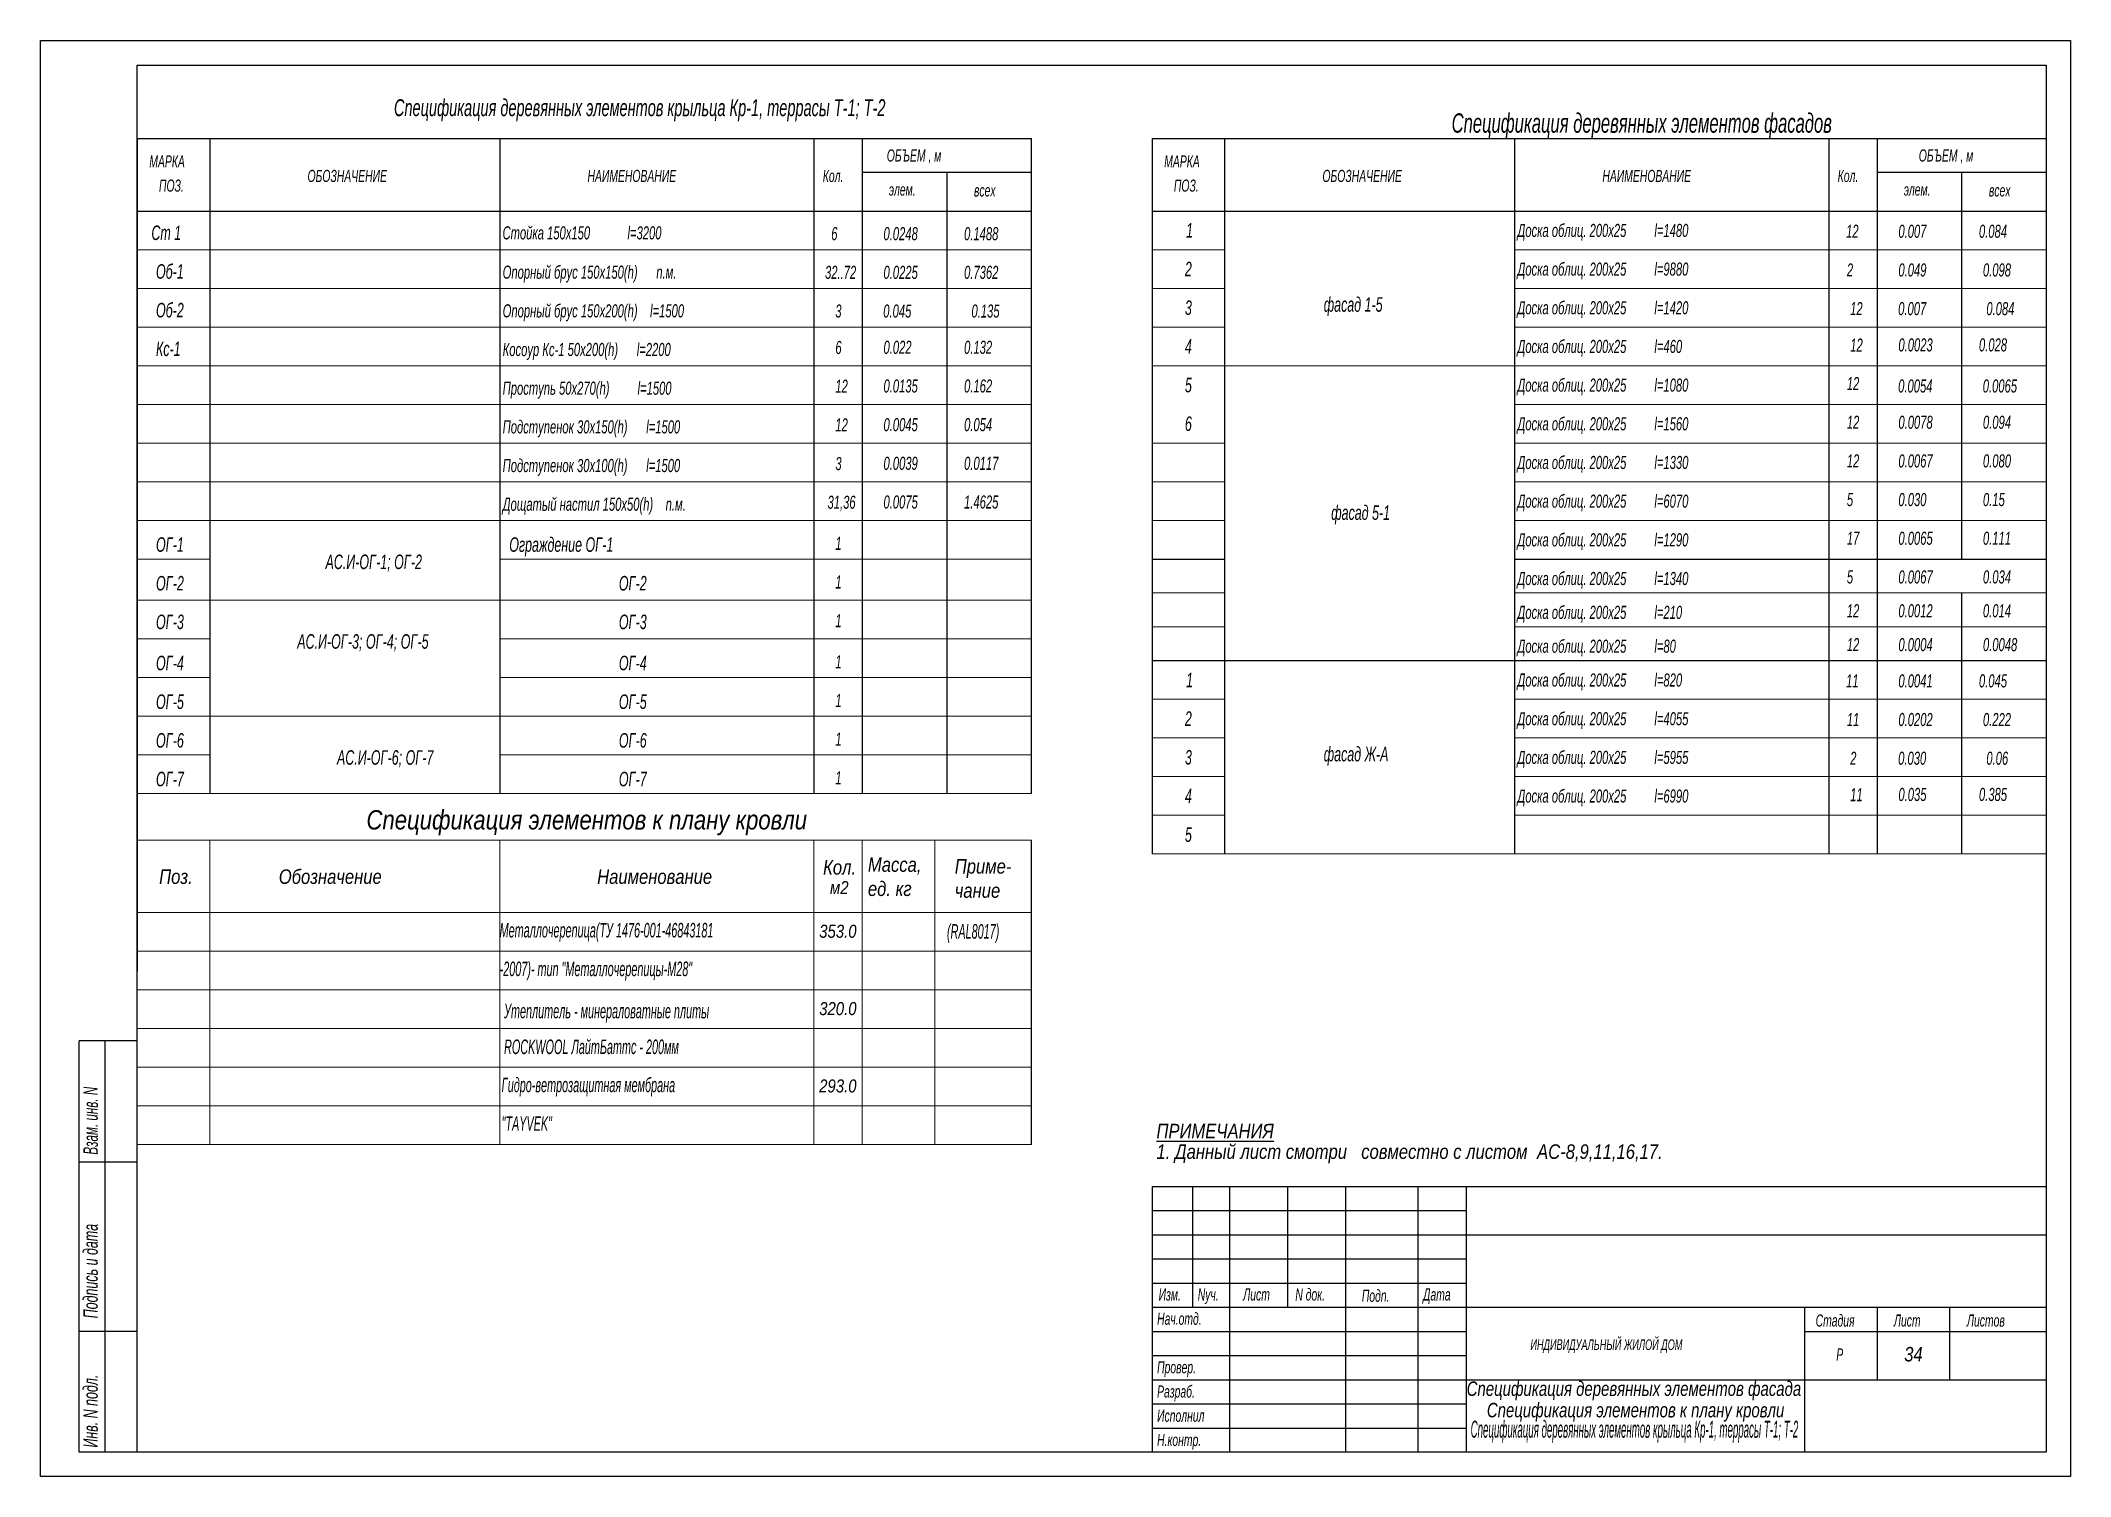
# Model space of a CAD drawing. Header units: millimetres. Extents: x 1582001 to 3303937, y 226471 to 491235.
# Drawn here: x 1666001 to 1708001, y 261555 to 291255 of the extents above; entities that cross this region are included whole.
import ezdxf

# ---------------------------------------------------------------- set-up
doc = ezdxf.new("R2010")
doc.units = ezdxf.units.MM
for name, color, linetype in [('Spezifikazia', 250, 'Continuous'), ('Т-Подписи', 7, 'Continuous'), ('Формуляр', 138, 'Continuous')]:
    doc.layers.add(name, color=color, linetype=linetype)
doc.layers.add('Текст-пояснений', color=135, linetype='Continuous', lineweight=15)
doc.styles.add('STYLE1', font='ARIALNI.TTF', dxfattribs={"height": 300})

msp = doc.modelspace()

# ---------------------------------------------------------------- texts
at = {"layer": 'Spezifikazia', "color": 0, "style": 'STYLE1', "width": 0.75}
for s, height, p in [('Спецификация деревянных элементов крыльца Кр-1, террасы Т-1; Т-2 ', 350, (1673312.7, 289692.9)), ('Спецификация деревянных элементов фасадов', 400, (1695197, 289350))]:
    msp.add_text(s, height=height, dxfattribs=at).set_placement(p)
at = {"layer": 'Spezifikazia', "style": 'STYLE1', "width": 0.75}
for s, height, p in [('ОБЪЕМ , м', 250, (1683509.7, 288754)), ('ОБЪЕМ , м', 250, (1704863.1, 288754)), ('МАРКА', 250, (1668250.6, 288630.4)), ('ОБОЗНАЧЕНИЕ', 250, (1671523.7, 288330.4)), ('НАИМЕНОВАНИЕ', 250, (1677316.9, 288330.4)), ('Кол.', 250, (1682185.6, 288330.4)), ('МАРКА', 250, (1689250.5, 288630.4)), ('ОБОЗНАЧЕНИЕ', 250, (1692523.7, 288330.4)), ('НАИМЕНОВАНИЕ', 250, (1698316.8, 288330.4)), ('Кол.', 250, (1703185.6, 288330.4)), ('ПОЗ.', 250, (1668450.6, 288130.4)), ('элем.', 250, (1683553.4, 288048.5)), ('всех', 250, (1685314.6, 288031.1)), ('ПОЗ.', 250, (1689450.5, 288130.4)), ('элем.', 250, (1704553.3, 288048.5)), ('всех', 250, (1706314.5, 288031.1)), ('Cт 1', 300, (1668293.5, 287130.4)), ('Стойка 150х150            l=3200', 270, (1675559.3, 287143.4)), ('6', 270, (1682360.1, 287126.2)), ('0.0248', 270, (1683441.8, 287126.2)), ('0.1488', 270, (1685109.1, 287126.2)), ('1', 300, (1689703.6, 287180.4)), ('Доска облиц. 200х25         l=1480', 270, (1696559.2, 287193.4)), ('12', 270, (1703360, 287176.2)), ('0.007', 270, (1704441.7, 287176.2)), ('0.084', 270, (1706109, 287176.2)), ('Об-1', 300, (1668388.4, 286330.4)), ('Опорный брус 150х150(h)      п.м.', 270, (1675562.2, 286330.4)), ('32..72', 270, (1682231.8, 286326.2)), ('0.0225', 270, (1683441.8, 286326.2)), ('0.7362', 270, (1685109.1, 286326.2)), ('2', 300, (1689678.4, 286380.4)), ('Доска облиц. 200х25         l=9880', 270, (1696559.2, 286393.4)), ('2', 270, (1703375.2, 286376.2)), ('0.049', 270, (1704441.7, 286376.2)), ('0.098', 270, (1706191.7, 286376.2)), ('Об-2', 300, (1668388.4, 285530.4)), ('Опорный брус 150х200(h)    l=1500', 270, (1675562.2, 285530.4)), ('3', 270, (1682443.9, 285526.2)), ('0.045', 270, (1683437.1, 285526.2)), ('0.135', 270, (1685261.7, 285526.2)), ('3', 300, (1689678.4, 285580.4)), ('фасад 1-5', 300, (1692551.3, 285646.7)), ('Доска облиц. 200х25         l=1420', 270, (1696559.2, 285593.4)), ('12', 270, (1703443.8, 285576.2)), ('0.007', 270, (1704437, 285576.2)), ('0.084', 270, (1706261.6, 285576.2)), ('Кс-1', 300, (1668388.4, 284730.4)), ('Косоур Кс-1 50х200(h)      l=2200', 270, (1675562.2, 284730.4)), ('6', 270, (1682445.8, 284771.4)), ('0.022', 270, (1683441.8, 284776.2)), ('0.132', 270, (1685109.1, 284776.2)), ('4', 300, (1689678.4, 284780.4)), ('Доска облиц. 200х25         l=460', 270, (1696559.2, 284793.4)), ('12', 270, (1703445.7, 284821.4)), ('0.0023', 270, (1704441.7, 284826.2)), ('0.028', 270, (1706109, 284826.2)), ('Проступь 50х270(h)         l=1500', 270, (1675562.2, 283930.4)), ('12', 270, (1682445.8, 283971.4)), ('0.0135', 270, (1683441.8, 283976.2)), ('0.162', 270, (1685109.1, 283976.2)), ('5', 300, (1689678.4, 283980.4)), ('Доска облиц. 200х25         l=1080', 270, (1696559.2, 283993.4)), ('12', 270, (1703375.2, 284026.2)), ('0.0054', 270, (1704437, 283976.2)), ('0.0065', 270, (1706187, 283976.2)), ('12', 270, (1703375.2, 283226.2)), ('0.0078', 270, (1704441.7, 283226.2)), ('0.094', 270, (1706191.7, 283226.2)), ('Подступенок 30х150(h)      l=1500', 270, (1675562.2, 283130.4)), ('12', 270, (1682445.8, 283171.4)), ('0.0045', 270, (1683441.8, 283176.2)), ('0.054', 270, (1685109.1, 283176.2)), ('6', 300, (1689678.4, 283180.4)), ('Доска облиц. 200х25         l=1560', 270, (1696559.2, 283193.4)), ('Доска облиц. 200х25         l=1330', 270, (1696559.2, 282393.4)), ('12', 270, (1703375.2, 282426.2)), ('0.0067', 270, (1704441.7, 282426.2)), ('0.080', 270, (1706191.7, 282426.2)), ('Подступенок 30х100(h)      l=1500', 270, (1675562.2, 282330.4)), ('3', 270, (1682445.8, 282371.4)), ('0.0039', 270, (1683441.8, 282376.2)), ('0.0117', 270, (1685109.1, 282376.2)), ('Дощатый настил 150х50(h)    п.м.', 270, (1675562.2, 281530.4)), ('31,36', 270, (1682283.7, 281571.4)), ('0.0075', 270, (1683441.8, 281576.2)), ('1.4625', 270, (1685109.1, 281576.2)), ('Доска облиц. 200х25         l=6070', 270, (1696559.2, 281593.4)), ('5', 270, (1703375.2, 281626.2)), ('0.030', 270, (1704441.7, 281626.2)), ('0.15', 270, (1706191.7, 281626.2)), ('фасад 5-1', 300, (1692705.5, 281340.7)), ('ОГ-1', 300, (1668388.4, 280680.4)), ('Ограждение ОГ-1', 300, (1675697.9, 280680.4)), ('1', 270, (1682445.8, 280721.4)), ('Доска облиц. 200х25         l=1290', 270, (1696559.2, 280793.4)), ('17', 270, (1703375.2, 280826.2)), ('0.0065', 270, (1704441.7, 280826.2)), ('0.111', 270, (1706191.7, 280826.2)), ('АС.И-ОГ-1; ОГ-2', 300, (1671896.5, 280323.4)), ('ОГ-2', 300, (1668388.4, 279880.4)), ('ОГ-2', 300, (1677965.7, 279880.4)), ('1', 270, (1682445.8, 279921.4)), ('Доска облиц. 200х25         l=1340', 270, (1696559.2, 279993.4)), ('5', 270, (1703375.2, 280026.2)), ('0.0067', 270, (1704441.7, 280026.2)), ('0.034', 270, (1706191.7, 280026.2)), ('ОГ-3', 300, (1668388.4, 279080.4)), ('ОГ-3', 300, (1677965.7, 279080.4)), ('1', 270, (1682445.8, 279121.4)), ('Доска облиц. 200х25         l=210', 270, (1696559.2, 279293.4)), ('12', 270, (1703375.2, 279326.2)), ('0.0012', 270, (1704441.7, 279326.2)), ('0.014', 270, (1706191.7, 279326.2)), ('АС.И-ОГ-3; ОГ-4; ОГ-5', 300, (1671312.2, 278676.6)), ('Доска облиц. 200х25         l=80', 270, (1696559.2, 278593.4)), ('12', 270, (1703375.2, 278626.2)), ('0.0004', 270, (1704441.7, 278626.2)), ('0.0048', 270, (1706191.7, 278626.2)), ('ОГ-4', 300, (1668388.4, 278230.4)), ('ОГ-4', 300, (1677965.7, 278230.4)), ('1', 270, (1682445.8, 278271.4)), ('1', 300, (1689703.6, 277880.4)), ('Доска облиц. 200х25         l=820', 270, (1696559.2, 277893.4)), ('11', 270, (1703360, 277876.2)), ('0.0041', 270, (1704441.7, 277876.2)), ('0.045', 270, (1706109, 277876.2)), ('ОГ-5', 300, (1668388.4, 277430.4)), ('ОГ-5', 300, (1677965.7, 277430.4)), ('1', 270, (1682445.8, 277471.4)), ('2', 300, (1689678.4, 277080.4)), ('Доска облиц. 200х25         l=4055', 270, (1696559.2, 277093.4)), ('11', 270, (1703375.2, 277076.2)), ('0.0202', 270, (1704441.7, 277076.2)), ('0.222', 270, (1706191.7, 277076.2)), ('ОГ-6', 300, (1668388.4, 276630.4)), ('ОГ-6', 300, (1677965.7, 276630.4)), ('1', 270, (1682445.8, 276671.4)), ('АС.И-ОГ-6; ОГ-7', 300, (1672133.5, 276276.6)), ('3', 300, (1689678.4, 276280.4)), ('фасад Ж-А', 300, (1692551.3, 276346.7)), ('Доска облиц. 200х25         l=5955', 270, (1696559.2, 276293.4)), ('2', 270, (1703443.8, 276276.2)), ('0.030', 270, (1704437, 276276.2)), ('0.06', 270, (1706261.6, 276276.2)), ('ОГ-7', 300, (1668388.4, 275830.4)), ('ОГ-7', 300, (1677965.7, 275830.4)), ('1', 270, (1682445.8, 275871.4)), ('4', 300, (1689678.4, 275480.4)), ('Доска облиц. 200х25         l=6990', 270, (1696559.2, 275493.4)), ('11', 270, (1703445.7, 275521.4)), ('0.035', 270, (1704441.7, 275526.2)), ('0.385', 270, (1706109, 275526.2)), ('5', 300, (1689678.4, 274680.4))]:
    msp.add_text(s, height=height, dxfattribs=at).set_placement(p)
at = {"layer": 'Spezifikazia', "ltscale": 100, "insert": (1689090, 268848.5), "char_height": 300, "width": 18500, "attachment_point": 1, "line_spacing_factor": 0.85, "style": 'STYLE1'}
msp.add_mtext('\\pi-1080,l1080,t1080;{\\LПРИМЕЧАНИЯ}\\P1. Данный лист смотри {\\Fsimplex|c238; }совместно с листом{\\Fsimplex|c238; }АС-8,9,11,16,17.', dxfattribs=at)
at = {"layer": 'Spezifikazia', "color": 1, "ltscale": 200, "char_height": 300, "width": 14649.472, "attachment_point": 4, "line_spacing_factor": 1.5, "style": 'STYLE1'}
for s, insert in [('{\\W0.9;\\C0;Спецификация деревянных элементов фасада}', (1695509, 263324.1)), ('{\\W0.9;\\C256;Спецификация элементов к плану кровли}', (1695926.6, 262881.5))]:
    msp.add_mtext(s, dxfattribs=dict(at, insert=insert))
at = {"layer": 'Spezifikazia', "lineweight": -3, "ltscale": 100, "insert": (1695590.6, 262706.7), "char_height": 350, "width": 10254.511, "attachment_point": 1, "style": 'STYLE1'}
msp.add_mtext('{\\W0.5;Спецификация деревянных элементов крыльца Кр-1, террасы Т-1; Т-2 }', dxfattribs=at)
at = {"layer": 'Т-Подписи', "color": 0, "ltscale": 2, "insert": (1704752.7, 264232.7), "char_height": 300, "width": 1500, "attachment_point": 2, "style": 'STYLE1'}
msp.add_mtext('34', dxfattribs=at)
at = {"layer": 'Текст-пояснений', "color": 0, "linetype": 'ByBlock', "style": 'STYLE1', "width": 0.651515}
for s, p in [('Металлочерепица(ТУ 1476-001-46843181', (1675499.3, 272703.3)), ('(RAL8017) ', (1684755.2, 272678.4)), ('-2007)- тип "Металлочерепицы-М28"', (1675499.3, 271903.3)), ('Утеплитель - минераловатные плиты ', (1675591, 271031)), ('ROCKWOOL ЛайтБаттс - 200мм', (1675591, 270291.6)), ('Гидро-ветрозащитная мембрана ', (1675539.9, 269503.3)), ('"ТAYVEK"', (1675539.9, 268703.3))]:
    msp.add_text(s, height=300, dxfattribs=at).set_placement(p)
at = {"layer": 'Текст-пояснений', "color": 0, "linetype": 'ByBlock', "attachment_point": 1, "style": 'STYLE1'}
for s, insert, char_height, width in [('Спецификация элементов к плану кровли', (1672742.9, 275337.2), 400, 13979.104), ('Кол.', (1682191.2, 274303.6), 300, 796.004), ('Масса,\\Pед. кг', (1683119.3, 274361), 300, 1640.093), ('Приме-\\Pчание', (1684916.7, 274324), 300, 796.004), ('Поз.', (1668453.7, 274111), 300, 796.004), ('Обозначение', (1670928.6, 274111), 300, 796.004), ('Наименование', (1677517.2, 274111), 300, 796.004), ('\\pi-810,l810,t810;м2', (1682334.7, 273870.6), 270, 796.004), ('353.0', (1682110.4, 272966.5), 270, 796.004), ('320.0', (1682110.4, 271366.5), 270, 796.004), ('293.0', (1682110.4, 269766.5), 270, 796.004)]:
    msp.add_mtext(s, dxfattribs=dict(at, insert=insert, char_height=char_height, width=width))
at = {"layer": 'Формуляр', "color": 0, "linetype": 'Continuous', "style": 'STYLE1'}
for s, width, p in [('Взам. инв. N', 0.7, (1667184.7, 268210.5)), ('Подпись и дата', 0.75, (1667181.9, 264825)), ('Инв. N подл.', 0.75, (1667181.9, 262151.5))]:
    msp.add_text(s, height=300, rotation=90, dxfattribs=dict(at, width=width)).set_placement(p)
at = {"layer": 'Формуляр', "color": 0, "style": 'STYLE1', "width": 0.75}
for s, height, p in [('Изм.', 250, (1689134.8, 265193.2)), ('Nуч.', 250, (1689944.3, 265193.2)), ('Лист', 250, (1690883.8, 265193.2)), ('N док.', 250, (1691963.1, 265193.2)), ('Дата', 250, (1694607.3, 265193.2)), ('Подп.', 250, (1693339.2, 265166.2)), ('Нач.отд.', 250, (1689103, 264691.5)), ('Стадия', 250, (1702729, 264654.3)), ('Лист', 250, (1704348, 264654.3)), ('Листов', 250, (1705859, 264654.3)), ('ИНДИВИДУАЛЬНЫЙ ЖИЛОЙ ДОМ', 220, (1696827.9, 264170.1)), ('Р', 250, (1703156.7, 263952.3)), ('Провер.', 250, (1689103, 263688.2)), ('Разраб.', 250, (1689103, 263186.5)), ('Исполнил', 250, (1689103, 262684.9)), ('Н.контр.', 250, (1689103, 262183.2))]:
    msp.add_text(s, height=height, dxfattribs=at).set_placement(p)

# ---------------------------------------------------------------- linework, layer by layer
at = {"lineweight": -3, "ltscale": 100}
for points in [[(1686500.8, 275680.4), (1686500.8, 289230.4)], [(1689000.7, 289230.4), (1689000.7, 274430.4)], [(1686500.8, 268418.1), (1686500.8, 274718.1)]]:
    msp.add_lwpolyline(points, dxfattribs=at)
at = {"color": 0, "lineweight": -3, "ltscale": 100}
msp.add_lwpolyline([(1707500.7, 289230.4), (1707500.7, 281330.4)], dxfattribs=at)
at = {"layer": 'Spezifikazia', "ltscale": 500}
for p, q in [((1668000.8, 289230.4), (1668000.8, 276480.4)), ((1668000.8, 289230.4), (1686500.8, 289230.4)), ((1669500.8, 289230.4), (1669500.8, 275680.4)), ((1675500.8, 289230.4), (1675500.8, 275680.4)), ((1682000.8, 289230.4), (1682000.8, 275680.4)), ((1683000.8, 289230.4), (1683000.8, 275680.4)), ((1689000.7, 289230.4), (1707500.7, 289230.4)), ((1690500.7, 289230.4), (1690500.7, 280530.4)), ((1696500.7, 289230.4), (1696500.7, 280530.4)), ((1703000.7, 289230.4), (1703000.7, 280530.4)), ((1704000.7, 289230.4), (1704000.7, 280530.4)), ((1668000.8, 288208), (1668000.8, 280308)), ((1683000.8, 288530.4), (1686500.8, 288530.4)), ((1684750.8, 288530.4), (1684750.8, 275680.4)), ((1704000.7, 288530.4), (1707500.7, 288530.4)), ((1705750.7, 288530.4), (1705750.7, 280530.4)), ((1668000.8, 287730.4), (1686500.8, 287730.4)), ((1689000.7, 287730.4), (1707500.7, 287730.4)), ((1689000.7, 280530.4), (1690500.7, 280530.4)), ((1690500.7, 280530.4), (1690500.7, 274430.4)), ((1696500.7, 280530.4), (1696500.7, 274430.4)), ((1696500.7, 280530.4), (1707500.7, 280530.4)), ((1703000.7, 280530.4), (1703000.7, 274430.4)), ((1704000.7, 280530.4), (1704000.7, 274430.4)), ((1707500.7, 280530.4), (1707500.7, 274430.4)), ((1705750.7, 279830.4), (1705750.7, 274430.4)), ((1689000.7, 278430.4), (1707500.7, 278430.4)), ((1668000.8, 277509), (1668000.8, 272009))]:
    msp.add_line(p, q, dxfattribs=at)
at = {"layer": 'Spezifikazia', "lineweight": 18, "ltscale": 500}
for p, q in [((1689000.7, 287730.4), (1707500.7, 287730.4)), ((1689000.7, 287730.4), (1707500.7, 287730.4)), ((1668000.8, 286930.4), (1686500.8, 286930.4)), ((1689000.7, 286930.4), (1690500.7, 286930.4)), ((1696500.7, 286930.4), (1707500.7, 286930.4)), ((1668000.8, 286130.4), (1686500.8, 286130.4)), ((1689000.7, 286130.4), (1690500.7, 286130.4)), ((1696500.7, 286130.4), (1707500.7, 286130.4)), ((1668000.8, 285330.4), (1686500.8, 285330.4)), ((1689000.7, 285330.4), (1690500.7, 285330.4)), ((1696500.7, 285330.4), (1707500.7, 285330.4)), ((1668000.8, 284530.4), (1686500.8, 284530.4)), ((1689000.7, 284530.4), (1690500.7, 284530.4)), ((1689000.7, 284530.4), (1707500.7, 284530.4)), ((1696500.7, 284530.4), (1707500.7, 284530.4)), ((1668000.8, 283730.4), (1686500.8, 283730.4)), ((1696500.7, 283730.4), (1707500.7, 283730.4)), ((1668000.8, 282930.4), (1686500.8, 282930.4)), ((1689000.7, 282930.4), (1690500.7, 282930.4)), ((1696500.7, 282930.4), (1707500.7, 282930.4)), ((1668000.8, 282130.4), (1686500.8, 282130.4)), ((1689000.7, 282130.4), (1690500.7, 282130.4)), ((1696500.7, 282130.4), (1707500.7, 282130.4)), ((1668000.8, 281330.4), (1686500.8, 281330.4)), ((1689000.7, 281330.4), (1690500.7, 281330.4)), ((1696500.7, 281330.4), (1707500.7, 281330.4)), ((1668000.8, 280530.4), (1669500.8, 280530.4)), ((1675500.8, 280530.4), (1686500.8, 280530.4)), ((1689000.7, 280530.4), (1690500.7, 280530.4)), ((1696500.7, 280530.4), (1707500.7, 280530.4)), ((1689000.7, 279830.4), (1690500.7, 279830.4)), ((1696500.7, 279830.4), (1707500.7, 279830.4)), ((1668000.8, 279680.4), (1686500.8, 279680.4)), ((1668000.8, 278880.4), (1669500.8, 278880.4)), ((1675500.8, 278880.4), (1686500.8, 278880.4)), ((1689000.7, 279130.4), (1690500.7, 279130.4)), ((1696500.7, 279130.4), (1707500.7, 279130.4)), ((1668000.8, 278080.4), (1669500.8, 278080.4)), ((1675500.8, 278080.4), (1686500.8, 278080.4)), ((1689000.7, 278430.4), (1707500.7, 278430.4)), ((1689000.7, 278430.4), (1707500.7, 278430.4)), ((1689000.7, 278430.4), (1690500.7, 278430.4)), ((1696500.7, 278430.4), (1707500.7, 278430.4)), ((1689000.7, 277630.4), (1690500.7, 277630.4)), ((1696500.7, 277630.4), (1707500.7, 277630.4)), ((1668000.8, 277280.4), (1669500.8, 277280.4)), ((1668000.8, 277280.4), (1686500.8, 277280.4)), ((1675500.8, 277280.4), (1686500.8, 277280.4)), ((1689000.7, 276830.4), (1690500.7, 276830.4)), ((1696500.7, 276830.4), (1707500.7, 276830.4)), ((1668000.8, 276480.4), (1669500.8, 276480.4)), ((1675500.8, 276480.4), (1686500.8, 276480.4)), ((1689000.7, 276030.4), (1690500.7, 276030.4)), ((1696500.7, 276030.4), (1707500.7, 276030.4)), ((1668000.8, 275680.4), (1686500.8, 275680.4)), ((1689000.7, 275230.4), (1690500.7, 275230.4)), ((1696500.7, 275230.4), (1707500.7, 275230.4)), ((1689000.7, 274430.4), (1707500.7, 274430.4))]:
    msp.add_line(p, q, dxfattribs=at)
at = {"layer": 'Текст-пояснений', "color": 0, "linetype": 'ByBlock'}
for p, q in [((1668000.8, 269111.8), (1668000.8, 275411.8)), ((1668000.8, 274718.1), (1686500.8, 274718.1)), ((1668000.8, 274718.1), (1686500.8, 274718.1)), ((1669500.8, 268418.1), (1669500.8, 274718.1)), ((1675500.8, 268418.1), (1675500.8, 274718.1)), ((1682000.8, 268418.1), (1682000.8, 274718.1)), ((1683000.8, 268418.1), (1683000.8, 274718.1)), ((1684500.8, 268418.1), (1684500.8, 274718.1)), ((1668000.8, 273218.1), (1686500.8, 273218.1)), ((1668000.8, 273218.1), (1686500.8, 273218.1)), ((1668000.8, 272418.1), (1686500.8, 272418.1)), ((1668000.8, 271618.1), (1686500.8, 271618.1)), ((1668000.8, 270818.1), (1686500.8, 270818.1)), ((1668000.8, 270018.1), (1686500.8, 270018.1)), ((1668000.8, 269218.1), (1686500.8, 269218.1)), ((1668000.8, 268418.1), (1686500.8, 268418.1))]:
    msp.add_line(p, q, dxfattribs=at)
at = {"layer": 'Формуляр', "color": 0}
for p, q in [((1666800.8, 262055.1), (1666800.8, 270567.3)), ((1668000.8, 270567.3), (1666800.8, 270567.3)), ((1667340.2, 262055.1), (1667340.2, 270567.3)), ((1668000.8, 268055.1), (1666800.8, 268055.1)), ((1689000.7, 267555.1), (1689000.7, 262055.1)), ((1689000.7, 267555.1), (1707500.7, 267555.1)), ((1689832.6, 267555.1), (1689832.6, 265055.1)), ((1690600.7, 267555.1), (1690600.7, 262055.1)), ((1691800.7, 267555.1), (1691800.7, 265055.1)), ((1693000.7, 267555.1), (1693000.7, 262055.1)), ((1694500.7, 267555.1), (1694500.7, 262055.1)), ((1695500.7, 267555.1), (1695500.7, 262055.1)), ((1689000.7, 267055.1), (1695500.7, 267055.1)), ((1689000.7, 266555.1), (1707500.7, 266555.1)), ((1689000.7, 266055.1), (1695500.7, 266055.1)), ((1689000.7, 265555.1), (1695500.7, 265555.1)), ((1689000.7, 265055.1), (1707500.7, 265055.1)), ((1702500.7, 265055.1), (1702500.7, 262055.1)), ((1704000.7, 265055.1), (1704000.7, 263555.1)), ((1705500.7, 265055.1), (1705500.7, 263555.1)), ((1668000.8, 264555.1), (1666800.8, 264555.1)), ((1668000.8, 264555.1), (1666800.8, 264555.1)), ((1689000.7, 264555.1), (1695500.7, 264555.1)), ((1702500.7, 264555.1), (1707500.7, 264555.1)), ((1689000.7, 264055.1), (1695500.7, 264055.1)), ((1689000.7, 263555.1), (1695500.7, 263555.1)), ((1695500.7, 263555.1), (1707500.7, 263555.1)), ((1689000.7, 263055.1), (1695500.7, 263055.1)), ((1689000.7, 262555.1), (1695500.7, 262555.1)), ((1668000.8, 262055.1), (1666800.8, 262055.1))]:
    msp.add_line(p, q, dxfattribs=at)
for points in [[(1666000.8, 291255.1), (1708000.7, 291255.1), (1708000.7, 261555.1), (1666000.8, 261555.1)], [(1668000.8, 262055.1), (1668000.8, 290745), (1707500.7, 290745), (1707500.7, 262055.1)]]:
    msp.add_lwpolyline(points, close=True, dxfattribs=at)

msp.set_redraw_order([(e.dxf.handle, doc.entitydb.next_handle()) for e in msp.query("TEXT MTEXT ATTDEF DIMENSION ARC_DIMENSION")])  # texts and dimensions are drawn at this point

doc.saveas('drawing.dxf')
